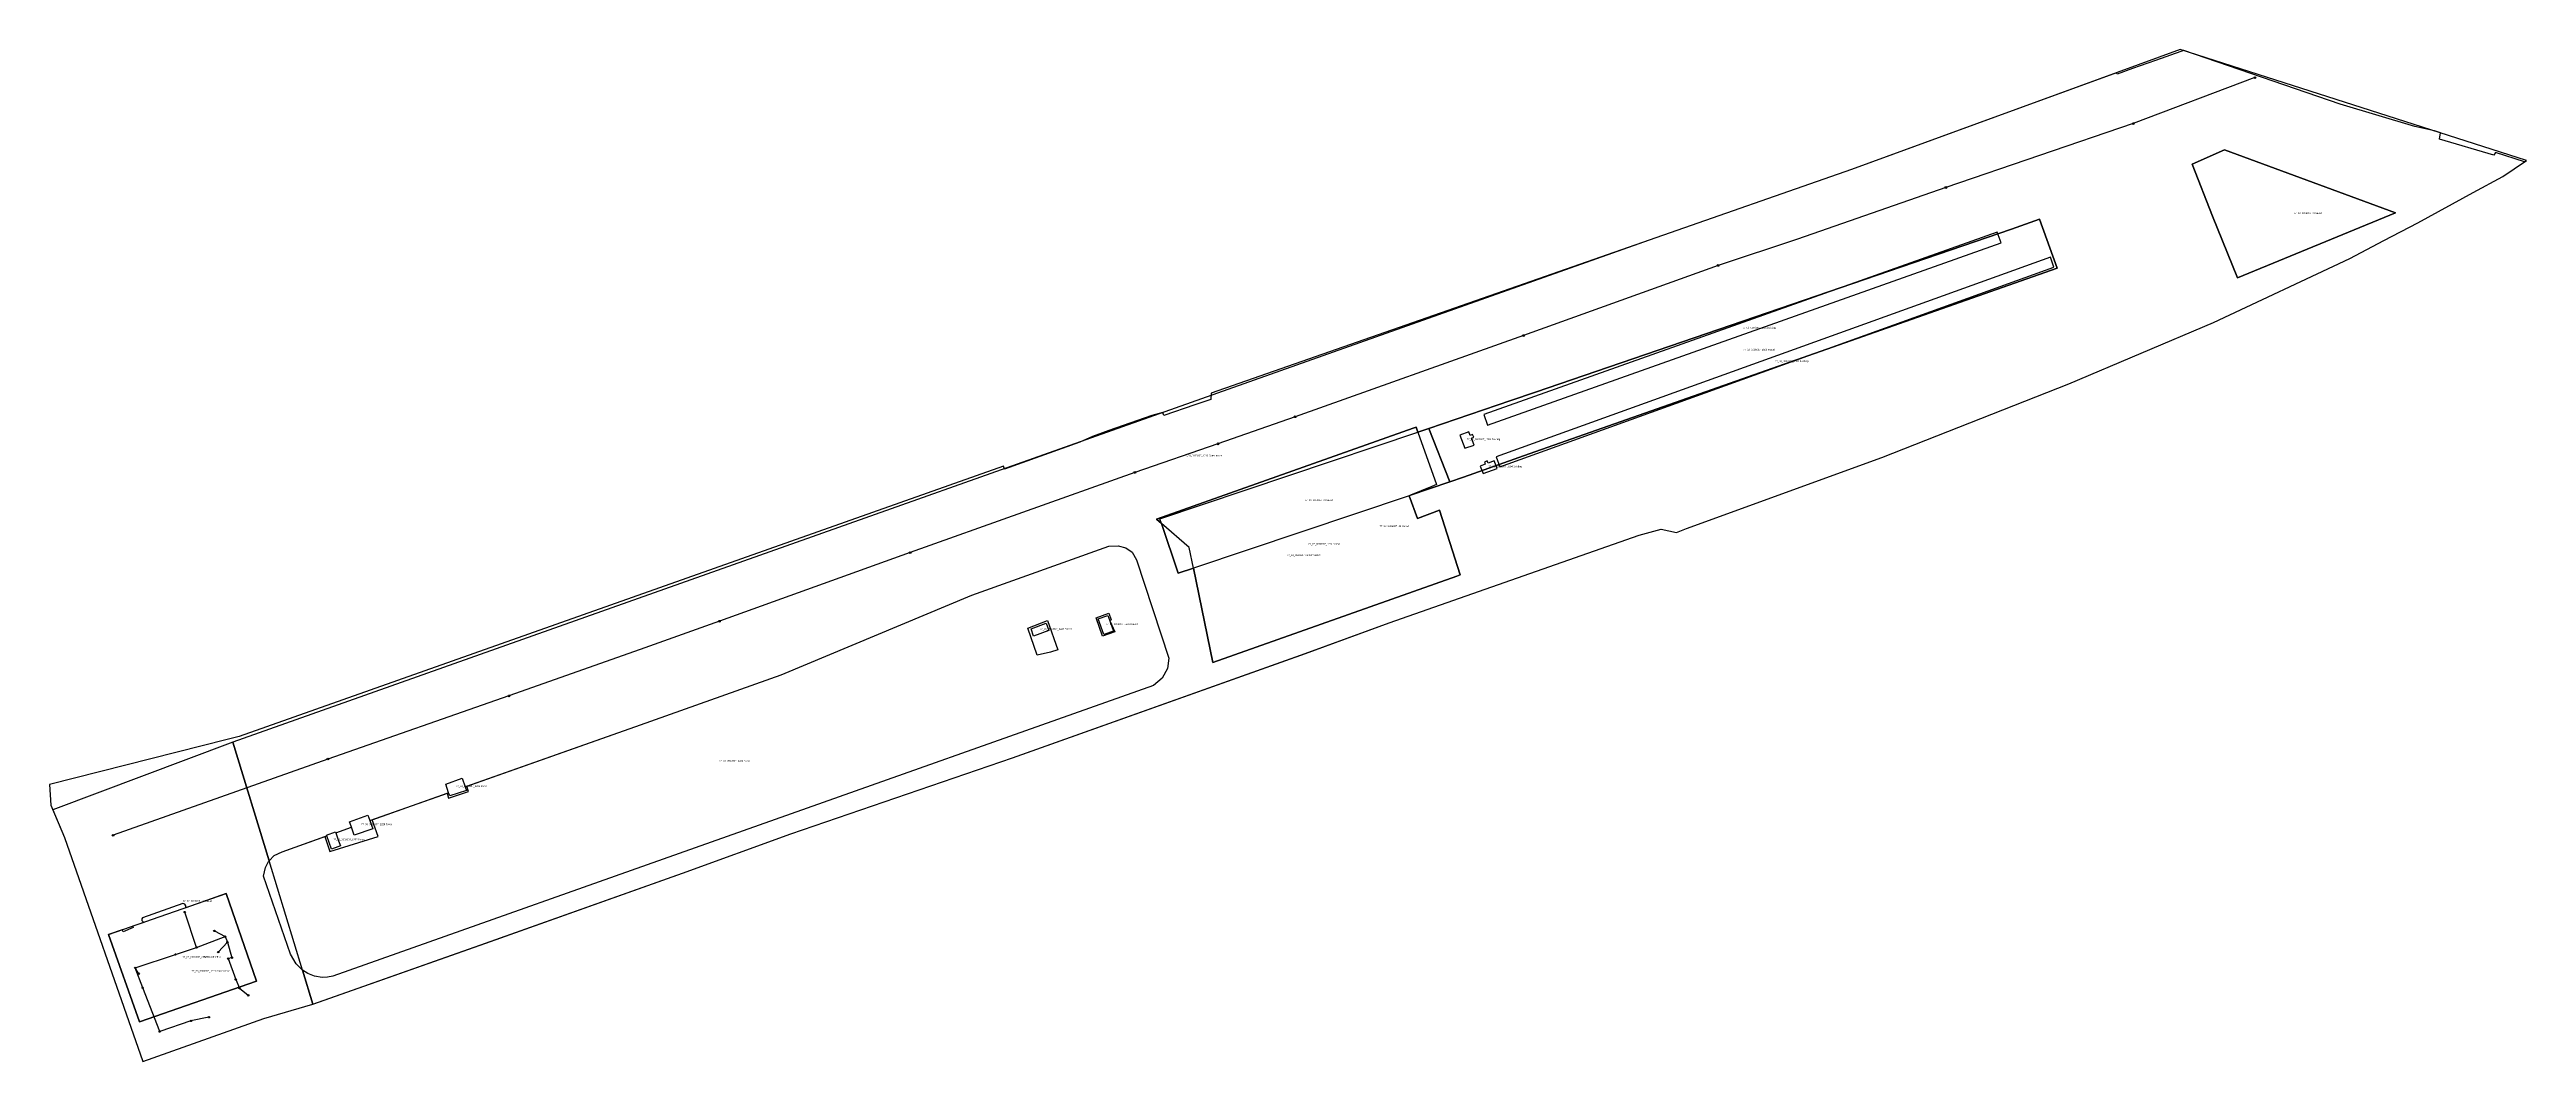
# Model space of a CAD drawing. Extents: x 22911 to 24334, y 8652 to 9234.
import ezdxf

# ---------------------------------------------------------------- set-up
doc = ezdxf.new("R2010")
doc.units = 0

msp = doc.modelspace()

# ---------------------------------------------------------------- linework, layer by layer
at = {"layer": '77_03_0009000_2 Parcel', "color": 8}
msp.add_lwpolyline([(23012.04, 8748.82), (23029.57, 8698.57), (22962.29, 8675.09), (22944.49, 8725.26), (23012.04, 8748.82)], dxfattribs=at)
at = {"layer": '77_03_0009005_2298 Construction', "color": 63}
msp.add_lwpolyline([(23012.04, 8748.82), (22988.91, 8740.75), (22988.91, 8741.82), (22988.28, 8742.75), (22987.27, 8743.13), (22963.94, 8734.88), (22963.65, 8734.42), (22963.62, 8733.48), (22964.75, 8732.33), (22958.38, 8730.11), (22958.65, 8729.33), (22952.88, 8726.95), (22952.39, 8728.01), (22944.49, 8725.26), (22962.29, 8675.09), (23029.57, 8698.57), (23012.04, 8748.82)], dxfattribs=at)
at = {"layer": '77_03_0009007 CadastralBlock', "color": 7}
msp.add_lwpolyline([(24137.41, 9233.35), (24137.21, 9233.39), (24135.75, 9232.91), (24121.11, 9227.71), (24107.93, 9223.01), (24099.01, 9219.91), (24098.73, 9220.63), (24018.25, 9191.27), (23946.33, 9165.03), (23830.01, 9124.39), (23578.31, 9036.43), (23578.11, 9032.87), (23568.91, 9029.71), (23551.17, 9023.59), (23550.45, 9025.37), (23544.09, 9023.69), (23519.39, 9014.99), (23510.17, 9011.49), (23502.87, 9008.25), (23459.47, 8992.79), (23458.87, 8994.45), (23019.55, 8839.15), (23012.75, 8837.43), (22910.57, 8811.59), (22911.33, 8799.75), (22919.11, 8781.07), (22964.15, 8652.37), (23033.69, 8676.99), (23061.97, 8685.23), (23161.27, 8720.39), (23274.37, 8760.63), (23336.67, 8783.11), (23464.13, 8826.95), (23632.43, 8886.79), (23680.67, 8904.43), (23824.27, 8954.81), (23837.03, 8958.39), (23845.71, 8956.35), (23851.47, 8958.65), (23963.79, 8999.47), (24071.25, 9041.87), (24154.45, 9077.11), (24232.81, 9113.95), (24252.39, 9124.15), (24271.95, 9134.33), (24303.75, 9151.75), (24320.71, 9160.97), (24333.21, 9169.53), (24316.53, 9174.73), (24315.53, 9173.25), (24284.43, 9182.53), (24284.91, 9186.17), (24281.41, 9187.27), (24270.13, 9189.77), (24227.31, 9202.67), (24137.41, 9233.35)], dxfattribs=at)
at = {"layer": '77_03_0009007_1000 Parcel', "color": 8}
msp.add_lwpolyline([(23703.49, 9016.11), (23750.53, 9032.22), (23764.72, 9037.08), (24038.39, 9130.8), (24054.51, 9136.47), (24064.66, 9108.34), (23775.19, 9006.53), (23761.04, 9001.55), (23723.27, 8988.27), (23715.54, 8985.43), (23703.49, 9016.11)], dxfattribs=at)
at = {"layer": '77_03_0009007_1001 Building', "color": 63}
msp.add_lwpolyline([(24060.7, 9114.58), (23742.13, 8999.84), (23744.29, 8994.14), (24062.7, 9108.89), (24060.7, 9114.58)], dxfattribs=at)
at = {"layer": '77_03_0009007_1002 Building', "color": 63}
msp.add_lwpolyline([(24030.18, 9129.04), (23735.11, 9024.25), (23737.16, 9018.15), (24032.38, 9122.82), (24030.18, 9129.04)], dxfattribs=at)
at = {"layer": '77_03_0009007_1003 Building', "color": 63}
msp.add_lwpolyline([(23721.14, 9012.36), (23724.17, 9004.78), (23729.46, 9006.64), (23727.85, 9010.59), (23729.25, 9011.15), (23728.58, 9012.74), (23727.2, 9012.22), (23726.34, 9014.22), (23721.14, 9012.36)], dxfattribs=at)
at = {"layer": '77_03_0009007_1004 Building', "color": 63}
msp.add_lwpolyline([(23742.63, 8993.25), (23740.99, 8997.61), (23737.49, 8996.27), (23736.91, 8997.5), (23735.36, 8996.86), (23735.78, 8995.63), (23732.89, 8994.56), (23734.67, 8990.21), (23742.63, 8993.25)], dxfattribs=at)
at = {"layer": '77_03_0009007_11 Parcel', "color": 8}
msp.add_lwpolyline([(22964.15, 8652.37), (23033.69, 8676.98), (23061.96, 8685.23), (23061.98, 8685.24), (23055.97, 8704.93), (23055.62, 8705.16), (23052.3, 8708.53), (23049.16, 8714.04), (23033.52, 8758.86), (23034.69, 8763.77), (23036.51, 8767.27), (23036.82, 8767.61), (23015.98, 8835.85), (22912.48, 8796.96), (22919.1, 8781.07), (22964.15, 8652.37)], dxfattribs=at)
at = {"layer": '77_03_0009007_12 Parcel', "color": 8}
for points in [[(23250.18, 8845.86), (23331.06, 8874.55), (23440.8, 8920.32), (23519.47, 8948.61), (23524.77, 8948.67), (23529.2, 8947.49), (23532.78, 8945.09), (23535.46, 8940.66), (23553.96, 8884.09), (23553.13, 8878.28), (23550.06, 8872.68), (23545.05, 8868.52), (23073.32, 8701.34), (23070.41, 8700.84), (23067.2, 8700.72), (23062.93, 8701.46), (23059.07, 8702.9), (23055.97, 8704.93), (23061.98, 8685.24), (23161.26, 8720.38), (23274.36, 8760.62), (23336.66, 8783.11), (23464.11, 8826.94), (23632.41, 8886.78), (23680.66, 8904.41), (23824.25, 8954.81), (23837.02, 8958.38), (23845.7, 8956.34), (23851.47, 8958.64), (23963.78, 8999.45), (24071.24, 9041.86), (24154.45, 9077.1), (24232.8, 9113.95), (24252.37, 9124.14), (24271.94, 9134.33), (24303.74, 9151.74), (24320.71, 9160.97), (24334.33, 9170.3), (24135.34, 9233.98), (23946.29, 9165.01), (23829.96, 9124.36), (23015.98, 8835.85), (23036.82, 8767.61), (23039.76, 8770.77), (23044.36, 8772.94), (23069.93, 8782), (23069.77, 8782.45), (23074.97, 8784.33), (23075.14, 8783.84), (23084.1, 8787.02), (23083.87, 8787.68), (23083.01, 8790.15), (23093.54, 8793.97), (23094.68, 8790.77), (23139.98, 8806.82), (23138.27, 8811.84), (23147.77, 8815.22), (23149.49, 8810.19), (23250.18, 8845.86)], [(24168.27, 9102.71), (24259.03, 9140.18), (24160.78, 9176.26), (24142.23, 9168.16), (24153.88, 9138.17), (24168.27, 9102.71)], [(23579.18, 8881.67), (23719.44, 8931.38), (23721.38, 8932.09), (23709.53, 8969.16), (23696.85, 8964.51), (23692.02, 8977.48), (23692.87, 8977.82), (23715.54, 8985.43), (23723.27, 8988.27), (23761.04, 9001.55), (23775.19, 9006.53), (24064.66, 9108.34), (24054.51, 9136.47), (24038.39, 9130.8), (23764.72, 9037.08), (23750.53, 9032.22), (23703.49, 9016.11), (23697.14, 9013.98), (23696.11, 9016.97), (23694.44, 9016.38), (23546.81, 8964.06), (23549.66, 8961.59), (23559.26, 8932.99), (23568.12, 8935.96), (23579.18, 8881.67)]]:
    msp.add_lwpolyline(points, dxfattribs=at)
at = {"layer": '77_03_0009007_1222 Parcel', "color": 8}
for points in [[(23331.06, 8874.55), (23440.8, 8920.32), (23519.47, 8948.61), (23524.77, 8948.67), (23529.2, 8947.49), (23532.78, 8945.09), (23535.46, 8940.66), (23553.96, 8884.09), (23553.13, 8878.28), (23550.06, 8872.68), (23545.05, 8868.52), (23073.32, 8701.34), (23070.41, 8700.84), (23067.2, 8700.72), (23062.93, 8701.46), (23059.07, 8702.9), (23055.97, 8704.93), (23036.83, 8767.61), (23039.76, 8770.77), (23044.36, 8772.94), (23068.81, 8781.6), (23071.78, 8772.96), (23099.39, 8781.61), (23095.96, 8791.22), (23139.04, 8806.48), (23139.98, 8803.71), (23151.47, 8807.5), (23150.42, 8810.51), (23250.18, 8845.86), (23331.06, 8874.55)], [(23484.22, 8905.76), (23490.07, 8888.91), (23486, 8887.68), (23478.28, 8885.82), (23472.81, 8901.45), (23484.22, 8905.76)], [(23519.53, 8910.06), (23520.87, 8906.28), (23520.06, 8905.56), (23522.91, 8899.23), (23515.75, 8896.84), (23512.13, 8907.28), (23519.53, 8910.06)]]:
    msp.add_lwpolyline(points, dxfattribs=at)
at = {"layer": '77_03_0009007_1223 Construction', "color": 63}
for points in [[(22995.11, 8717.96), (22988.33, 8738.23)], [(22961.88, 8702.82), (22959.8, 8706.11), (22982.97, 8713.86), (22995.11, 8717.96), (23011.5, 8724.18)], [(23005.31, 8727.39), (23011.5, 8724.18), (23012.83, 8720.86), (23015.37, 8712.02), (23013.27, 8711.46), (23017.58, 8699.52), (23019.68, 8694.55), (23024.76, 8690.38)], [(23012.83, 8720.86), (23007.52, 8715.26)], [(23002.17, 8677.79), (22991.83, 8675.68), (22973.93, 8669.56), (22964.12, 8694.69), (22959.8, 8706.11)]]:
    msp.add_lwpolyline(points, dxfattribs=at)
for centre in [(22988.33, 8738.23), (23005.31, 8727.39), (22982.97, 8713.86), (22995.12, 8717.93), (23007.52, 8715.26), (23011.5, 8724.18), (23012.83, 8720.86), (22959.8, 8706.11), (22961.88, 8702.82), (23013.27, 8711.46), (23015.37, 8712.02), (23017.58, 8699.52), (22964.12, 8694.69), (23019.68, 8694.55), (23024.76, 8690.38), (22991.83, 8675.68), (23002.17, 8677.79), (22973.93, 8669.56)]:
    msp.add_circle(centre, 0.4, dxfattribs=at)
at = {"layer": '77_03_0009007_1224 Parcel', "color": 8}
msp.add_lwpolyline([(23694.44, 9016.38), (23696.11, 9016.97), (23697.14, 9013.98), (23707.8, 8983.92), (23705.17, 8982.79), (23692.87, 8977.82), (23692.02, 8977.48), (23696.85, 8964.51), (23709.53, 8969.16), (23721.38, 8932.09), (23719.44, 8931.38), (23579.18, 8881.67), (23568.12, 8935.96), (23565.73, 8947.71), (23549.66, 8961.59), (23546.81, 8964.06), (23694.44, 9016.38)], dxfattribs=at)
at = {"layer": '77_03_0009007_1225 Parcel', "color": 8}
msp.add_lwpolyline([(23093.54, 8793.97), (23094.68, 8790.77), (23096.34, 8786.11), (23085.73, 8782.39), (23084.1, 8787.02), (23083.87, 8787.68), (23083.01, 8790.15), (23093.54, 8793.97)], dxfattribs=at)
at = {"layer": '77_03_0009007_1226 Parcel', "color": 8}
msp.add_lwpolyline([(23147.77, 8815.22), (23149.49, 8810.18), (23150.19, 8808.12), (23140.6, 8805), (23139.98, 8806.82), (23138.27, 8811.84), (23147.77, 8815.22)], dxfattribs=at)
at = {"layer": '77_03_0009007_1227 Parcel', "color": 8}
msp.add_lwpolyline([(23074.97, 8784.33), (23075.14, 8783.84), (23076.33, 8780.37), (23076.75, 8779.14), (23077.75, 8776.21), (23076.34, 8775.72), (23072.67, 8774.43), (23069.93, 8782), (23069.77, 8782.45), (23074.97, 8784.33)], dxfattribs=at)
at = {"layer": '77_03_0009007_1228 Parcel', "color": 8}
msp.add_lwpolyline([(23483.53, 8904.36), (23485.02, 8900.05), (23476.25, 8896.72), (23474.76, 8901.03), (23483.53, 8904.36)], dxfattribs=at)
at = {"layer": '77_03_0009007_1229 Parcel', "color": 8}
msp.add_lwpolyline([(23518.89, 8908.78), (23520.06, 8905.56), (23522.2, 8899.64), (23516.53, 8897.7), (23513.34, 8906.77), (23518.89, 8908.78)], dxfattribs=at)
at = {"layer": '77_03_0009007_1230 Construction', "color": 63}
msp.add_lwpolyline([(24178.28, 9217.86), (24108.34, 9191.41), (24000.57, 9154.67), (23915.32, 9124.91), (23869.67, 9109.89), (23757.78, 9069.59), (23626.52, 9022.91), (23582.2, 9007.36), (23534.44, 8990.91), (23405.28, 8944.81), (23295.63, 8905.38), (23250.06, 8889.09), (23174.67, 8862.49), (23070.6, 8826.19), (22947.12, 8782.35)], dxfattribs=at)
for centre in [(24178.28, 9217.86), (24108.34, 9191.41), (24000.57, 9154.67), (23869.67, 9109.89), (23757.78, 9069.59), (23626.52, 9022.91), (23582.2, 9007.36), (23534.44, 8990.91), (23405.28, 8944.81), (23295.63, 8905.38), (23174.67, 8862.49), (23070.6, 8826.19), (22947.12, 8782.35)]:
    msp.add_circle(centre, 0.5, dxfattribs=at)
at = {"layer": '77_03_0009007_2 Parcel', "color": 8}
msp.add_lwpolyline([(24160.78, 9176.26), (24259.03, 9140.18), (24168.27, 9102.71), (24153.88, 9138.17), (24142.23, 9168.16), (24160.78, 9176.26)], dxfattribs=at)
at = {"layer": '77_03_0009007_6 Parcel', "color": 8}
msp.add_lwpolyline([(23697.14, 9013.98), (23703.49, 9016.11), (23715.54, 8985.43), (23692.87, 8977.82), (23692.02, 8977.48), (23568.12, 8935.96), (23559.26, 8932.99), (23549.66, 8961.59), (23548.8, 8964.17), (23697.14, 9013.98)], dxfattribs=at)

# ---------------------------------------------------------------- texts
at = {"layer": '77_03_0009000_2 Parcel', "color": 8}
msp.add_text('77_03_0009000_2 Parcel', height=1, dxfattribs=at).set_placement((22987.03, 8711.95))
at = {"layer": '77_03_0009005_2298 Construction', "color": 63}
msp.add_text('77_03_0009005_2298 Construction', height=1, dxfattribs=at).set_placement((22987.03, 8711.95))
at = {"layer": '77_03_0009007 CadastralBlock', "color": 7}
msp.add_text('77_03_0009007 CadastralBlock', height=1, dxfattribs=at).set_placement((23621.89, 8942.88))
at = {"layer": '77_03_0009007_1000 Parcel', "color": 8}
msp.add_text('77_03_0009007_1000 Parcel', height=1, dxfattribs=at).set_placement((23884.08, 9060.95))
at = {"layer": '77_03_0009007_1001 Building', "color": 63}
msp.add_text('77_03_0009007_1001 Building', height=1, dxfattribs=at).set_placement((23902.42, 9054.36))
at = {"layer": '77_03_0009007_1002 Building', "color": 63}
msp.add_text('77_03_0009007_1002 Building', height=1, dxfattribs=at).set_placement((23883.75, 9073.6))
at = {"layer": '77_03_0009007_1003 Building', "color": 63}
msp.add_text('77_03_0009007_1003 Building', height=1, dxfattribs=at).set_placement((23725.3, 9009.5))
at = {"layer": '77_03_0009007_1004 Building', "color": 63}
msp.add_text('77_03_0009007_1004 Building', height=1, dxfattribs=at).set_placement((23737.76, 8993.91))
at = {"layer": '77_03_0009007_11 Parcel', "color": 8}
msp.add_text('77_03_0009007_11 Parcel', height=1, dxfattribs=at).set_placement((22987.23, 8744.11))
at = {"layer": '77_03_0009007_12 Parcel', "color": 8}
msp.add_text('77_03_0009007_12 Parcel', height=1, dxfattribs=at).set_placement((23675.15, 8959.61))
at = {"layer": '77_03_0009007_1222 Parcel', "color": 8}
msp.add_text('77_03_0009007_1222 Parcel', height=1, dxfattribs=at).set_placement((23295.4, 8824.69))
at = {"layer": '77_03_0009007_1223 Construction', "color": 63}
msp.add_text('77_03_0009007_1223 Construction', height=1, dxfattribs=at).set_placement((22992.28, 8703.9))
at = {"layer": '77_03_0009007_1224 Parcel', "color": 8}
msp.add_text('77_03_0009007_1224 Parcel', height=1, dxfattribs=at).set_placement((23634.1, 8949.32))
at = {"layer": '77_03_0009007_1225 Parcel', "color": 8}
msp.add_text('77_03_0009007_1225 Parcel', height=1, dxfattribs=at).set_placement((23089.67, 8788.18))
at = {"layer": '77_03_0009007_1226 Parcel', "color": 8}
msp.add_text('77_03_0009007_1226 Parcel', height=1, dxfattribs=at).set_placement((23144.23, 8810.11))
at = {"layer": '77_03_0009007_1227 Parcel', "color": 8}
msp.add_text('77_03_0009007_1227 Parcel', height=1, dxfattribs=at).set_placement((23073.76, 8779.38))
at = {"layer": '77_03_0009007_1228 Parcel', "color": 8}
msp.add_text('77_03_0009007_1228 Parcel', height=1, dxfattribs=at).set_placement((23479.89, 8900.54))
at = {"layer": '77_03_0009007_1229 Parcel', "color": 8}
msp.add_text('77_03_0009007_1229 Parcel', height=1, dxfattribs=at).set_placement((23517.77, 8903.24))
at = {"layer": '77_03_0009007_1230 Construction', "color": 63}
msp.add_text('77_03_0009007_1230 Construction', height=1, dxfattribs=at).set_placement((23562.7, 9000.1))
at = {"layer": '77_03_0009007_2 Parcel', "color": 8}
msp.add_text('77_03_0009007_2 Parcel', height=1, dxfattribs=at).set_placement((24200.63, 9139.49))
at = {"layer": '77_03_0009007_6 Parcel', "color": 8}
msp.add_text('77_03_0009007_6 Parcel', height=1, dxfattribs=at).set_placement((23632.17, 8974.55))

doc.saveas('drawing.dxf')
